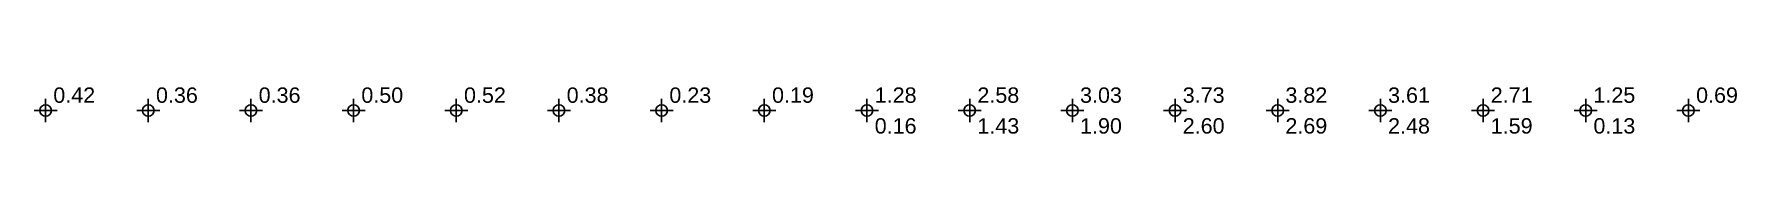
# Model space of a CAD drawing. Extents: x 64444 to 71224, y 9539 to 12461.
# Drawn here: x 66894 to 67724, y 11889 to 11911 of the extents above; entities that cross this region are included whole.
import ezdxf

# ---------------------------------------------------------------- set-up
doc = ezdxf.new("R2010")
doc.units = 0
doc.styles.get("Standard").update_dxf_attribs({"font": 'arial.ttf'})

# ---------------------------------------------------------------- blocks, each defined once
blk = doc.blocks.new('symbol')
at = {"color": 0}
for points in [[(-0.75, 0, 0), (0.75, 0, 0)], [(0, -0.75, 0), (0, 0.75, 0)]]:
    blk.add_polyline3d(points, dxfattribs=at)
blk.add_circle((0, 0), 0.375, dxfattribs=at)
for tag, p in [('VAL1', (0.5, 0.5)), ('VAL2', (0.5, -1.5))]:
    blk.add_attdef(tag, p, '', height=1, dxfattribs=at)

msp = doc.modelspace()

# ---------------------------------------------------------------- block references
at = {"color": 7}
ref = msp.add_blockref('symbol', (66900, 11900), dxfattribs=dict(at, xscale=7.5, yscale=7.5))
ref.add_attrib('VAL1', '0.42', (66903.75, 11903.75), dxfattribs={"color": 0, "height": 7.5})
ref = msp.add_blockref('symbol', (66950, 11900), dxfattribs=dict(at, xscale=7.5, yscale=7.5))
ref.add_attrib('VAL1', '0.36', (66953.75, 11903.75), dxfattribs={"color": 0, "height": 7.5})
ref = msp.add_blockref('symbol', (67000, 11900), dxfattribs=dict(at, xscale=7.5, yscale=7.5))
ref.add_attrib('VAL1', '0.36', (67003.75, 11903.75), dxfattribs={"color": 0, "height": 7.5})
ref = msp.add_blockref('symbol', (67050, 11900), dxfattribs=dict(at, xscale=7.5, yscale=7.5))
ref.add_attrib('VAL1', '0.50', (67053.75, 11903.75), dxfattribs={"color": 0, "height": 7.5})
ref = msp.add_blockref('symbol', (67100, 11900), dxfattribs=dict(at, xscale=7.5, yscale=7.5))
ref.add_attrib('VAL1', '0.52', (67103.75, 11903.75), dxfattribs={"color": 0, "height": 7.5})
ref = msp.add_blockref('symbol', (67150, 11900), dxfattribs=dict(at, xscale=7.5, yscale=7.5))
ref.add_attrib('VAL1', '0.38', (67153.75, 11903.75), dxfattribs={"color": 0, "height": 7.5})
ref = msp.add_blockref('symbol', (67200, 11900), dxfattribs=dict(at, xscale=7.5, yscale=7.5))
ref.add_attrib('VAL1', '0.23', (67203.75, 11903.75), dxfattribs={"color": 0, "height": 7.5})
ref = msp.add_blockref('symbol', (67250, 11900), dxfattribs=dict(at, xscale=7.5, yscale=7.5))
ref.add_attrib('VAL1', '0.19', (67253.75, 11903.75), dxfattribs={"color": 0, "height": 7.5})
at = {"color": 7, "xscale": 7.5, "yscale": 7.5}
for p, values in [((67300, 11900), {'VAL2': '0.16', 'VAL1': '1.28'}), ((67350, 11900), {'VAL2': '1.43', 'VAL1': '2.58'}), ((67400, 11900), {'VAL2': '1.90', 'VAL1': '3.03'}), ((67450, 11900), {'VAL2': '2.60', 'VAL1': '3.73'}), ((67500, 11900), {'VAL2': '2.69', 'VAL1': '3.82'}), ((67550, 11900), {'VAL2': '2.48', 'VAL1': '3.61'}), ((67600, 11900), {'VAL2': '1.59', 'VAL1': '2.71'}), ((67650, 11900), {'VAL2': '0.13', 'VAL1': '1.25'})]:
    msp.add_blockref('symbol', p, dxfattribs=at).add_auto_attribs(values)
at = {"color": 7}
ref = msp.add_blockref('symbol', (67700, 11900), dxfattribs=dict(at, xscale=7.5, yscale=7.5))
ref.add_attrib('VAL1', '0.69', (67703.75, 11903.75), dxfattribs={"color": 0, "height": 7.5})

doc.saveas('drawing.dxf')
